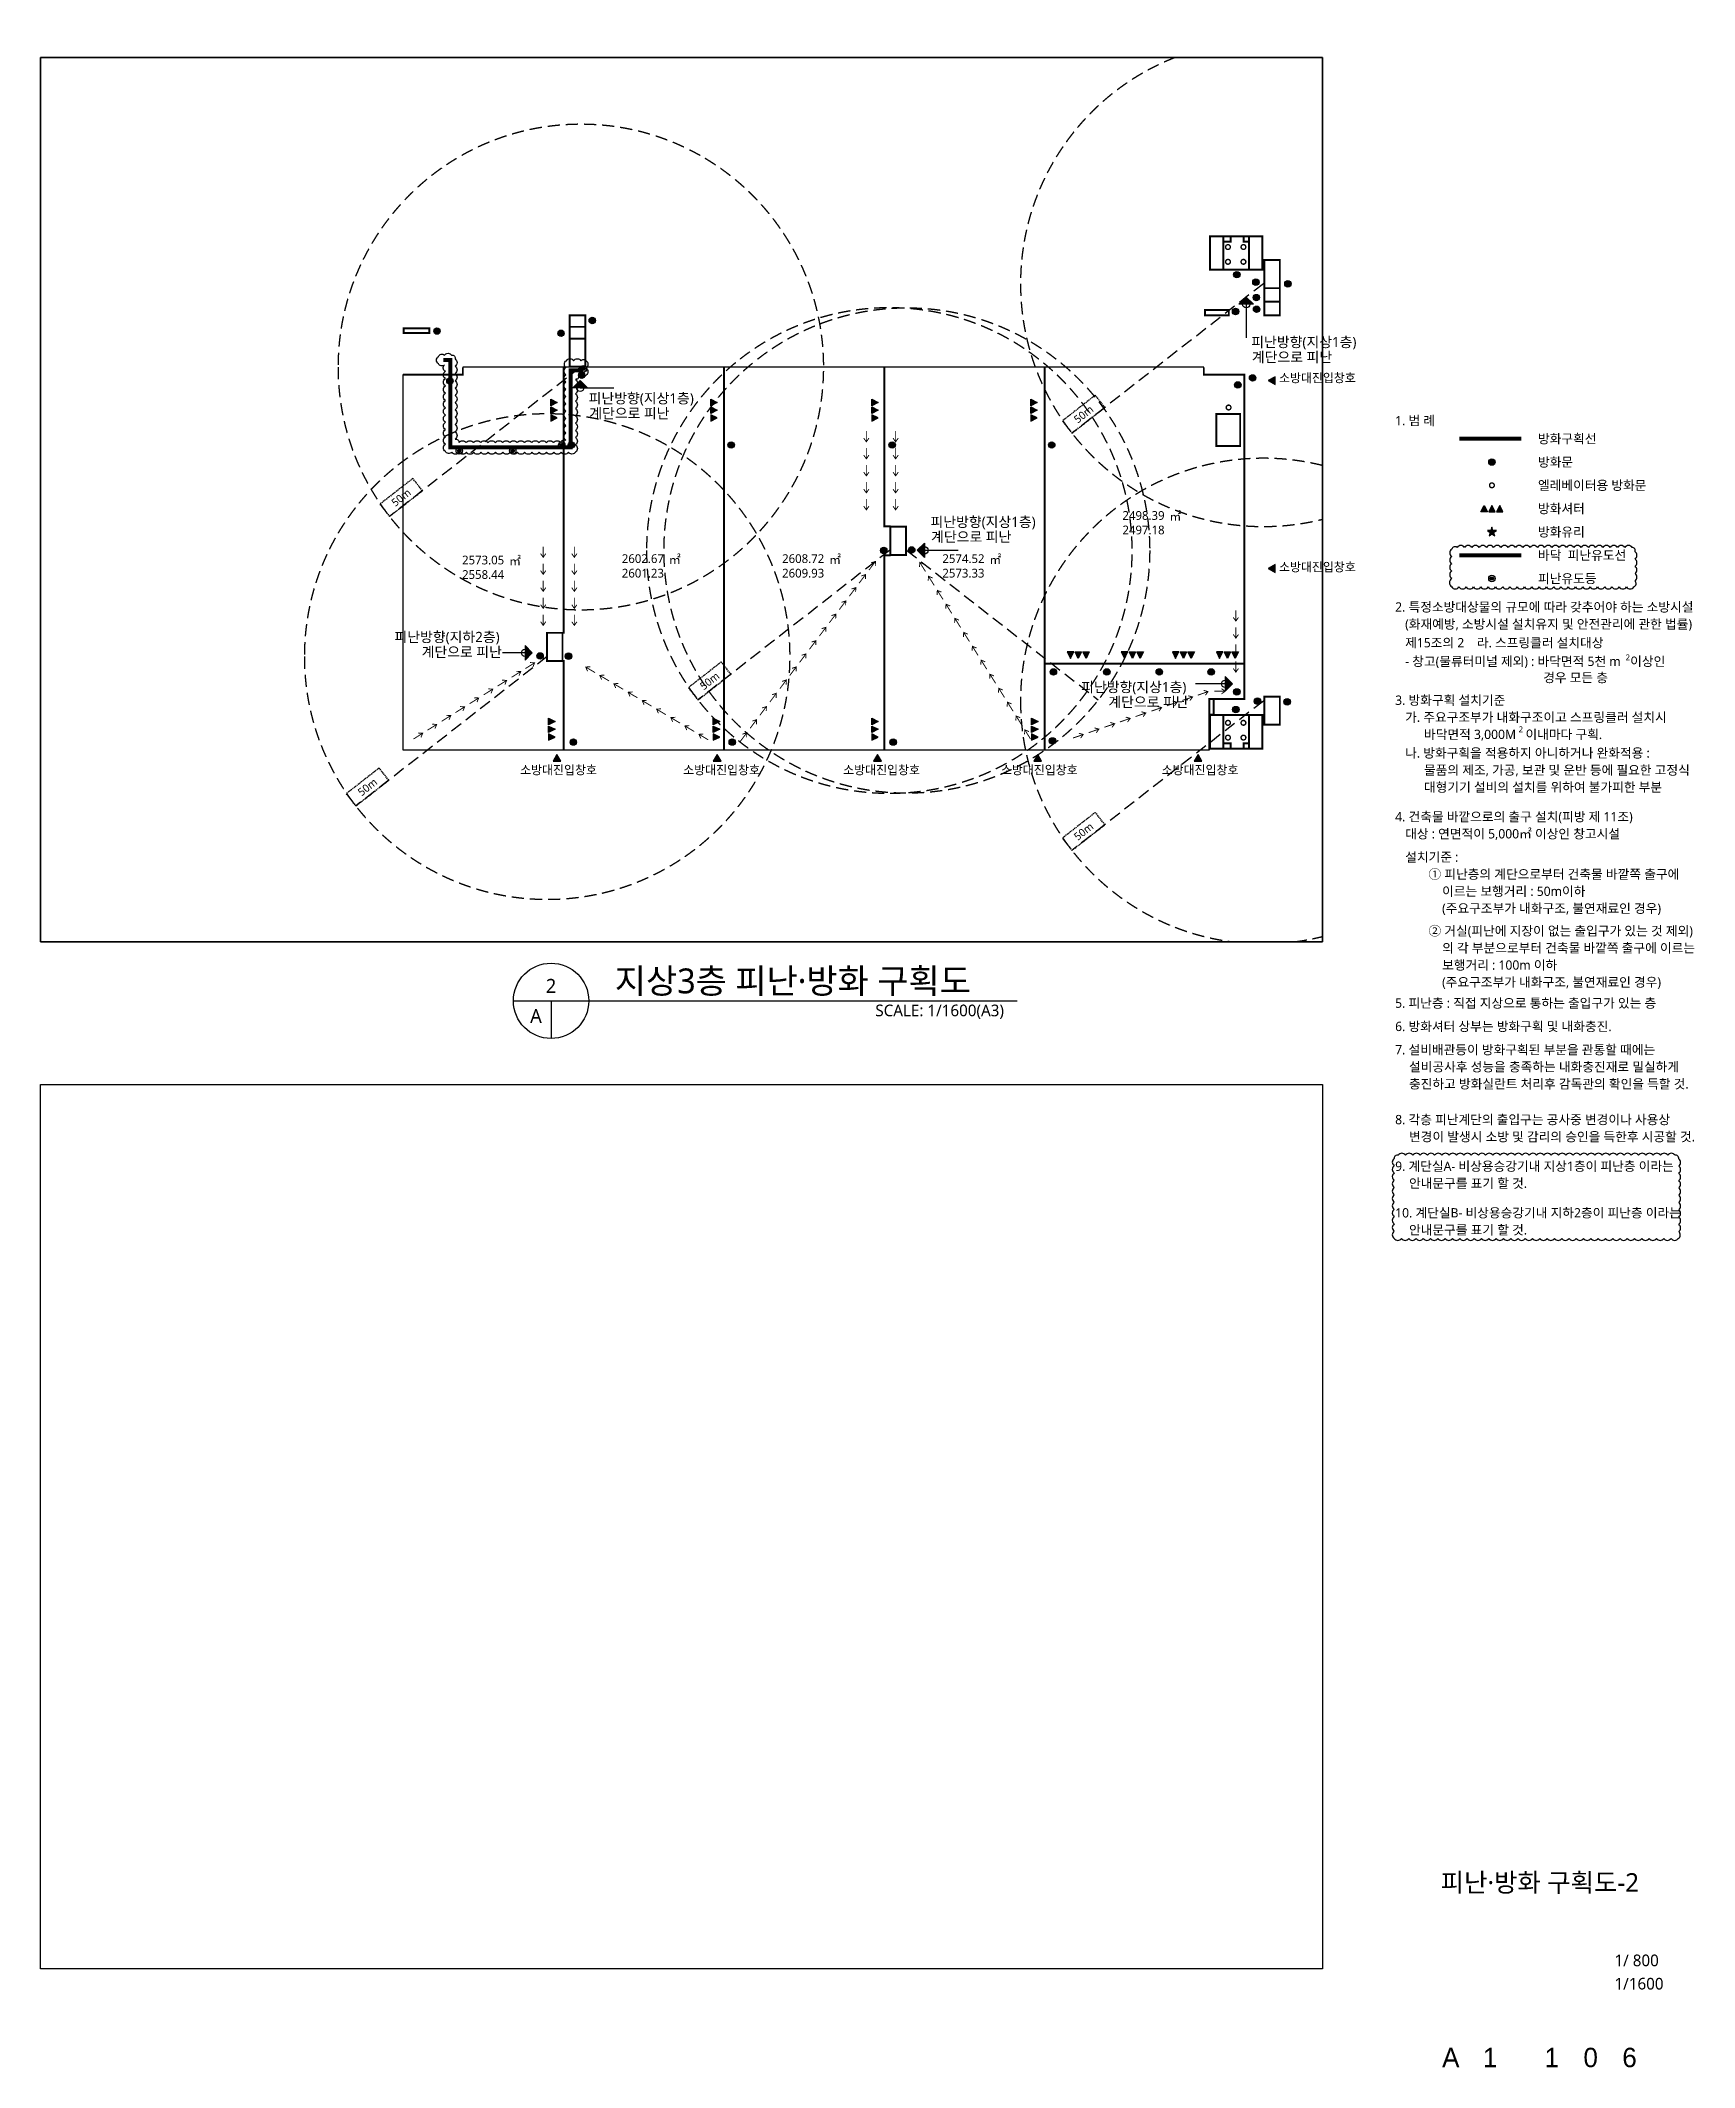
# Model space of a CAD drawing. Header units: millimetres. Extents: x 29268 to 1303829, y 14886 to 432424.
# Drawn here: x 963297 to 1303829, y 14886 to 432424 of the extents above; entities that cross this region are included whole.
import ezdxf
from ezdxf.enums import TextEntityAlignment as Align
from ezdxf.xclip import XClip

# ---------------------------------------------------------------- set-up
doc = ezdxf.new("R2010")
doc.units = ezdxf.units.MM
doc.header["$LTSCALE"] = 1000
doc.linetypes.add('HIDDEN', pattern=[0.375, 0.25, -0.125])
doc.linetypes.add('PHANTOM', pattern=[63.5, 31.75, -6.35, 6.35, -6.35, 6.35, -6.35])
doc.layers.get('DEFPOINTS').update_dxf_attribs({"color": 161})
for name, color, linetype in [('151', 151, 'Continuous'), ('LED', 7, 'Continuous'), ('SASAC 도면명', 2, 'Continuous'), ('SYM', 7, 'Continuous'), ('TEXT', 3, 'Continuous'), ('TEXT(노트)', 7, 'Continuous'), ('TEXT-TITLE', 6, 'Continuous'), ('TEXT-기입', 6, 'Continuous'), ('WORK', 11, 'PHANTOM'), ('방화구획선', 4, 'HIDDEN'), ('방화문', 5, 'Continuous'), ('방화셔터', 6, 'Continuous'), ('방화유리문', 5, 'Continuous'), ('피난동선', 10, 'HIDDEN'), ('피난반경(253)', 253, 'HIDDEN')]:
    doc.layers.add(name, color=color, linetype=linetype)
doc.layers.add('REV', color=1, linetype='Continuous', plot=False)
doc.layers.add('방화면적', color=221, linetype='Continuous', plot=False)
doc.layers.add('SYM(소방-피난관련)', color=7, linetype='Continuous', true_color=0xf53619)
doc.styles.add('CGS', font='cgse', dxfattribs={"bigfont": 'cgs'})
doc.styles.add('나눔바른고딕', font='NanumBarunGothic.ttf')

msp = doc.modelspace()

# ---------------------------------------------------------------- texts
at = {"layer": 'DEFPOINTS', "style": '나눔바른고딕'}
for s, p in [('2497.18', (1190393, 331596)), ('2558.44', (1054422, 322419)), ('2601.23', (1087315, 322704)), ('2609.93', (1120315, 322704)), ('2573.33', (1153315, 322704))]:
    msp.add_text(s, height=1800, dxfattribs=at).set_placement(p, align=Align.MIDDLE)
at = {"layer": 'TEXT', "style": '나눔바른고딕'}
for s, p in [('2', (1068407, 237707)), ('A', (1065304, 231501))]:
    msp.add_text(s, height=2880, dxfattribs=at).set_placement(p, align=Align.MIDDLE)
msp.add_text('지상3층 피난·방화 구획도', height=5120, dxfattribs=at).set_placement((1081527, 236155))
msp.add_text('SCALE: 1/1600(A3)', height=2400, dxfattribs=at).set_placement((1161662, 233828), align=Align.TOP_RIGHT)
at = {"layer": 'TEXT(노트)', "style": '나눔바른고딕'}
for p in [(1212700, 366179), (1076269, 354593), (1146654, 329133), (1041760, 305429), (1183152, 295119)]:
    msp.add_text('계단으로 피난', height=2100, dxfattribs=at).set_placement(p)
for s, p in [('2498.39', (1190393, 334586)), ('㎡', (1196959, 334585)), ('2573.05', (1054422, 325409)), ('㎡', (1060988, 325408)), ('2602.67', (1087315, 325694)), ('㎡', (1093881, 325693)), ('2608.72', (1120315, 325694)), ('㎡', (1126881, 325693)), ('2574.52', (1153315, 325694)), ('㎡', (1159881, 325693))]:
    msp.add_text(s, height=1800, dxfattribs=at).set_placement(p, align=Align.MIDDLE)
at = {"layer": 'TEXT-TITLE', "style": '나눔바른고딕'}
msp.add_text('피난·방화 구획도-2', height=3840, dxfattribs=at).set_placement((1272000, 52985), align=Align.MIDDLE_CENTER)
at = {"layer": 'TEXT-기입', "style": '나눔바른고딕'}
for s, p in [('1/ 800', (1287363, 35023)), ('1/1600', (1287363, 30223))]:
    msp.add_text(s, height=2400, dxfattribs=at).set_placement(p, align=Align.BOTTOM_LEFT)
at = {"layer": 'TEXT-기입', "style": 'CGS'}
for s, p in [('A', (1253662, 16943)), ('1', (1261763, 16943)), ('1', (1274462, 16943)), ('0', (1282462, 16943)), ('6', (1290462, 16943))]:
    msp.add_text(s, height=4000, dxfattribs=at).set_placement(p, align=Align.MIDDLE_CENTER)
at = {"layer": '피난동선', "linetype": 'Continuous', "ltscale": 0.05, "style": '나눔바른고딕'}
for s, height, p in [('피난방향(지상1층)', 2100, (1212574, 370311)), ('소방대진입창호', 1800, (1218290, 362920)), ('피난방향(지상1층)', 2100, (1076144, 358725)), ('피난방향(지상1층)', 2100, (1146529, 333264)), ('소방대진입창호', 1800, (1218290, 323967)), ('피난방향(지하2층)', 2100, (1036160, 309561)), ('피난방향(지상1층)', 2100, (1177552, 299251)), ('소방대진입창호', 1800, (1062042, 282160)), ('소방대진입창호', 1800, (1095612, 282160)), ('소방대진입창호', 1800, (1128555, 282160)), ('소방대진입창호', 1800, (1161027, 282160)), ('소방대진입창호', 1800, (1194126, 282160))]:
    msp.add_text(s, height=height, dxfattribs=at).set_placement(p, align=Align.MIDDLE_LEFT)
at = {"layer": '피난반경(253)', "style": '나눔바른고딕'}
for p in [(1178061, 355453), (1037544, 338303), (1101061, 300503), (1030611, 278653), (1178061, 269503)]:
    msp.add_text('50m', height=1600, rotation=37.98587, dxfattribs=at).set_placement(p, align=Align.MIDDLE_CENTER)

# ---------------------------------------------------------------- blocks, each defined once
blk = doc.blocks.new('A$C67C317E9')
at = {"layer": '피난반경(253)', "linetype": 'HIDDEN', "ltscale": 10}
blk.add_line((0, 0), (-45315, -21131), dxfattribs=at)
blk.add_circle((0, 0), 50000, dxfattribs=at)
blk = doc.blocks.new('sdfdgfdgfhgfh')
at = {"layer": '방화문', "const_width": 288}
for points in [[(273263, 389897, -0.9798041), (274242, 389897, -0.4204369), (273752, 389397, -0.419496), (273263, 389897, -69.4390682)], [(276453, 389897, -0.9798041), (277433, 389897, -0.4204369), (276943, 389397, -0.419496), (276453, 389897, -69.4390682)], [(273263, 386851, -0.9798041), (274242, 386851, -0.4204369), (273752, 386352, -0.419496), (273263, 386851, -69.4390682)], [(276453, 386851, -0.9798041), (277433, 386851, -0.4204369), (276943, 386352, -0.419496), (276453, 386851, -69.4390682)], [(273263, 291886, -0.9798041), (274242, 291886, -0.4204369), (273752, 291387, -0.419496), (273263, 291886, -69.4390682)], [(276453, 291886, -0.9798041), (277433, 291886, -0.4204369), (276943, 291387, -0.419496), (276453, 291886, -69.4390682)], [(273263, 288841, -0.9798041), (274242, 288841, -0.4204369), (273752, 288341, -0.419496), (273263, 288841, -69.4390682)], [(276453, 288841, -0.9798041), (277433, 288841, -0.4204369), (276943, 288341, -0.419496), (276453, 288841, -69.4390682)]]:
    blk.add_lwpolyline(points, format="xyb", dxfattribs=at)
blk = doc.blocks.new('방화문')
at = {"layer": '방화문'}
h = blk.add_hatch(color=256, dxfattribs=at)
edge = h.paths.add_edge_path()
edge.add_arc((0, 0), 250, 0, 360)
blk.add_circle((0, 0), 250, dxfattribs=at)
blk = doc.blocks.new('sdnjfkndfgkfgfh')
at = {"layer": '방화구획선', "ltscale": 5, "const_width": 400}
for points in [[(270036, 392119), (272786, 392119), (272786, 385219), (270036, 385219)], [(272786, 385219), (278086, 385219), (278086, 392119), (272786, 392119)], [(274286, 391019), (272786, 391019), (272786, 392119), (274286, 392119)], [(278086, 391019), (276986, 391019), (276986, 392119), (278086, 392119)], [(278086, 385219), (280836, 385219), (280836, 392119), (278086, 392119)], [(281236, 387219), (284436, 387219), (284436, 381419), (281236, 381419)], [(281236, 381419), (284436, 381419), (284436, 378619), (281236, 378619)], [(138236, 373444), (141436, 373444), (141436, 375819), (138236, 375819)], [(281236, 378619), (284436, 378619), (284436, 375819), (281236, 375819)], [(141436, 371019), (138236, 371019), (138236, 373444), (141436, 373444)], [(138186, 371019), (141436, 371019), (141436, 365219), (138186, 365219)], [(271361, 355519), (276261, 355519), (276261, 348919), (271361, 348919)], [(204236, 332269), (207436, 332269), (207436, 326469), (204236, 326469)], [(133536, 310419), (136736, 310419), (136736, 304619), (133536, 304619)], [(269936, 296769), (270836, 296769), (270836, 293569), (269936, 293569)], [(281236, 297269), (284436, 297269), (284436, 291469), (281236, 291469)], [(270036, 286569), (272786, 286569), (272786, 293469), (270036, 293469)], [(272786, 293469), (278086, 293469), (278086, 286569), (272786, 286569)], [(278086, 293469), (280836, 293469), (280836, 286569), (278086, 286569)], [(274286, 287669), (272786, 287669), (272786, 286569), (274286, 286569)], [(278086, 287669), (276986, 287669), (276986, 286569), (278086, 286569)]]:
    blk.add_lwpolyline(points, close=True, dxfattribs=at)
blk = doc.blocks.new('A$C7CDE0298')
at = {"layer": 'SYM(소방-피난관련)'}
h = blk.add_hatch(color=256, dxfattribs=at)
h.dxf.hatch_style = 1
h.paths.add_polyline_path([(1000, 866), (0, 866), (500, 0)])
blk.add_lwpolyline([(500, 0), (0, 866), (1000, 866), (500, 0)], dxfattribs=at)
blk = doc.blocks.new('방화셔터')
at = {"layer": '방화셔터'}
h = blk.add_hatch(color=4, dxfattribs=at)
h.paths.add_polyline_path([(-600, 0), (-350, -500), (-850, -500)])
h.paths.add_polyline_path([(600, 0), (350, -500), (850, -500)])
h.paths.add_polyline_path([(0, 0), (-250, -500), (250, -500)])
at = {"layer": '방화셔터', "color": 4}
for points in [[(-600, 0), (-350, -500), (-850, -500)], [(0, 0), (-250, -500), (250, -500)], [(600, 0), (350, -500), (850, -500)]]:
    blk.add_lwpolyline(points, close=True, dxfattribs=at)
blk = doc.blocks.new('피난유도등')
at = {"layer": '방화유리문'}
h = blk.add_hatch(color=256, dxfattribs=at)
edge = h.paths.add_edge_path()
edge.add_arc((0, 0), 367, 0, 360)
for radius in [667, 367]:
    blk.add_circle((0, 0), radius, dxfattribs=at)
blk = doc.blocks.new('방화유리문')
at = {"layer": '방화유리문'}
blk.add_hatch(color=256, dxfattribs=at).paths.add_polyline_path([(353, -256), (83, -256), (0, 0), (-83, -256), (-353, -256), (-135, -415), (-218, -671), (0, -512), (218, -671), (135, -415)])
blk.add_lwpolyline([(353, -256), (83, -256), (0, 0), (-83, -256), (-353, -256), (-135, -415), (-218, -671), (0, -512), (218, -671), (135, -415)], close=True, dxfattribs=at)
blk = doc.blocks.new('A$C786F601C')
at = {"layer": 'WORK', "ltscale": 0.1, "const_width": 800}
blk.add_lwpolyline([(14602, -31200), (27353, -31200)], dxfattribs=at)
at = {"layer": '방화구획선', "ltscale": 3, "const_width": 800}
blk.add_lwpolyline([(14602, -7200), (27353, -7200)], dxfattribs=at)
at = {"layer": '방화문', "const_width": 288}
blk.add_lwpolyline([(20838, -16790, -0.9798041), (21818, -16790, -0.4204369), (21328, -17289, -0.419496), (20838, -16790, -69.4390682)], format="xyb", dxfattribs=at)
at = {"layer": '151', "xscale": 2.666666669029812, "yscale": 2.666666669029812, "zscale": 2.666666669029812}
for name, p in [('방화문', (21328, -12000)), ('방화셔터', (21328, -20933)), ('방화유리문', (21328, -25411))]:
    blk.add_blockref(name, p, dxfattribs=at)
at = {"layer": 'SASAC 도면명'}
blk.add_blockref('피난유도등', (21328, -36000), dxfattribs=at)
at = {"layer": 'TEXT', "style": '나눔바른고딕'}
for s, p in [('1. 범 례', (1408, -3460)), ('방화구획선', (30819, -7200)), ('방화문', (30819, -12000)), ('엘레베이터용 방화문', (30819, -16800)), ('방화셔터', (30819, -21600)), ('방화유리', (30819, -26400)), ('바닥  피난유도선', (30819, -31200)), ('피난유도등', (30819, -36000)), ('2. 특정소방대상물의 규모에 따라 갖추어야 하는 소방시설', (1408, -41860)), ('(화재예방, 소방시설 설치유지 및 안전관리에 관한 법률)', (3464, -45380)), ('제15조의 2    라. 스프링클러 설치대상', (3464, -49220)), ('3. 방화구획 설치기준', (1408, -61060)), ('가. 주요구조부가 내화구조이고 스프링클러 설치시', (3464, -64580)), ('나. 방화구획을 적용하지 아니하거나 완화적용 :', (3464, -71940)), ('물품의 제조, 가공, 보관 및 운반 등에 필요한 고정식', (7347, -75460)), ('대형기기 설비의 설치를 위하여 불가피한 부분', (7347, -78980)), ('4. 건축물 바깥으로의 출구 설치(피방 제 11조)', (1408, -85060)), ('대상 : 연면적이 5,000㎡ 이상인 창고시설', (3464, -88580)), ('설치기준 :', (3464, -93380)), ('(주요구조부가 내화구조, 불연재료인 경우)', (11074, -103940)), ('(주요구조부가 내화구조, 불연재료인 경우)', (11074, -119140)), ('6. 방화셔터 상부는 방화구획 및 내화충진.', (1408, -128260)), ('7. 설비배관등이 방화구획된 부분을 관통할 때에는', (1408, -133060)), ('설비공사후 성능을 충족하는 내화충진재로 밀실하게', (4262, -136580)), ('충진하고 방화실란트 처리후 감독관의 확인을 득할 것.', (4262, -140100)), ('8. 각층 피난계단의 출입구는 공사중 변경이나 사용상', (1408, -147460)), ('변경이 발생시 소방 및 감리의 승인을 득한후 시공할 것.', (4262, -150980)), ('9. 계단실A- 비상용승강기내 지상1층이 피난층 이라는', (1408, -157060)), ('안내문구를 표기 할 것.', (4262, -160580)), ('10. 계단실B- 비상용승강기내 지하2층이 피난층 이라는', (1408, -166660)), ('안내문구를 표기 할 것.', (4262, -170180))]:
    blk.add_text(s, height=1920, dxfattribs=at).set_placement(p, align=Align.MIDDLE_LEFT)
at = {"layer": 'TEXT', "color": 4, "style": '나눔바른고딕'}
for s, height, p in [('- 창고(물류터미널 제외) : 바닥면적 5천 m   이상인', 1920, (3464, -53060)), ('2', 1200, (48860, -52252)), ('경우 모든 층', 1920, (31878, -56411)), ('2', 1200, (26841, -67058)), ('바닥면적 3,000M   이내마다 구획.', 1920, (7347, -68100))]:
    blk.add_text(s, height=height, dxfattribs=at).set_placement(p, align=Align.MIDDLE_LEFT)
at = {"layer": 'TEXT', "color": 6, "style": '나눔바른고딕'}
for s, p in [('① 피난층의 계단으로부터 건축물 바깥쪽 출구에', (8264, -96900)), ('이르는 보행거리 : 50m이하', (11074, -100420)), ('② 거실(피난에 지장이 없는 출입구가 있는 것 제외)', (8264, -108580)), ('의 각 부분으로부터 건축물 바깥쪽 출구에 이르는', (11074, -112100)), ('보행거리 : 100m 이하', (11074, -115620))]:
    blk.add_text(s, height=1920, dxfattribs=at).set_placement(p, align=Align.MIDDLE_LEFT)
at = {"layer": 'TEXT', "color": 1, "style": '나눔바른고딕'}
blk.add_text('5. 피난층 : 직접 지상으로 통하는 출입구가 있는 층', height=1920, dxfattribs=at).set_placement((1408, -123460), align=Align.MIDDLE_LEFT)

# ---------------------------------------------------------------- hatches: boundary and pattern name
at = {"layer": '151'}
h = msp.add_hatch(color=256, dxfattribs=at)
h.dxf.hatch_style = 1
h.paths.add_polyline_path([(1213052, 378090), (1210052, 378090), (1211552, 379590)])
h = msp.add_hatch(color=256, dxfattribs=at)
h.dxf.hatch_style = 1
h.paths.add_polyline_path([(1075905, 360876), (1072905, 360876), (1074405, 362376)])
h = msp.add_hatch(color=256, dxfattribs=at)
h.dxf.hatch_style = 1
h.paths.add_polyline_path([(1145300, 328910), (1145300, 325910), (1143800, 327410)])
h = msp.add_hatch(color=256, dxfattribs=at)
h.dxf.hatch_style = 1
h.paths.add_polyline_path([(1063052, 307800), (1063052, 304800), (1064552, 306300)])
h = msp.add_hatch(color=256, dxfattribs=at)
h.dxf.hatch_style = 1
h.paths.add_polyline_path([(1207199, 301416), (1207199, 298416), (1208699, 299916)])

# ---------------------------------------------------------------- linework, layer by layer
msp.add_lwpolyline([(1070965, 304619), (1070765, 304619), (1070765, 310419), (1071015, 310419)])
for points in [[(1213052, 378090), (1210052, 378090), (1211552, 379590)], [(1075905, 360876), (1072905, 360876), (1074405, 362376)], [(1145300, 328910), (1145300, 325910), (1143800, 327410)], [(1063052, 307800), (1063052, 304800), (1064552, 306300)], [(1207199, 301416), (1207199, 298416), (1208699, 299916)]]:
    msp.add_lwpolyline(points, close=True, dxfattribs=at)
at = {"layer": 'DEFPOINTS'}
for points in [[(963297, 428924), (1227225, 428924), (1227225, 246781), (963297, 246781)], [(963297, 217341), (1227225, 217341), (1227225, 35198), (963297, 35198)]]:
    msp.add_lwpolyline(points, close=True, dxfattribs=at)
at = {"layer": 'LED'}
for centre in [(1211552, 378090), (1074405, 360876), (1145300, 327410), (1063052, 306300), (1207199, 299916)]:
    msp.add_circle(centre, 750, dxfattribs=at)
at = {"layer": 'REV'}
for points in [[(1075603, 366476, -0.5205671), (1075603, 364976, -0.5205671), (1075603, 363476, -0.5205671), (1074103, 363476, -0.5205671), (1073453, 362626, -0.5205671), (1073453, 361126, -0.5205671), (1073453, 359626, -0.5205671), (1073453, 358126, -0.5205671), (1073453, 356626, -0.5205671), (1073453, 355126, -0.5205671), (1073453, 353626, -0.5205671), (1073453, 352126, -0.5205671), (1073453, 350626, -0.5205671), (1073453, 349126, -0.5205671), (1073453, 347626, -0.5205671), (1071974, 347605, -0.5205671), (1070474, 347605, -0.5205671), (1068974, 347605, -0.5205671), (1067474, 347605, -0.5205671), (1065974, 347605, -0.5205671), (1064474, 347605, -0.5205671), (1062974, 347605, -0.5205671), (1061474, 347605, -0.5205671), (1059974, 347605, -0.5205671), (1058474, 347605, -0.5205671), (1056974, 347605, -0.5205671), (1055474, 347605, -0.5205671), (1053974, 347605, -0.5205671), (1052474, 347605, -0.5205671), (1050974, 347605, -0.5205671), (1049474, 347605, -0.5205671), (1047974, 347605, -0.5205671), (1046652, 347783, -0.5205671), (1046652, 349283, -0.5205671), (1046652, 350783, -0.5205671), (1046652, 352283, -0.5205671), (1046652, 353783, -0.5205671), (1046652, 355283, -0.5205671), (1046652, 356783, -0.5205671), (1046652, 358283, -0.5205671), (1046652, 359783, -0.5205671), (1046652, 361283, -0.5205671), (1046652, 362783, -0.5205671), (1046652, 364283, -0.5205671), (1046485, 365616, -0.5205671), (1045213, 365844, -0.5205671), (1045213, 367344, -0.5205671), (1046441, 367616, -0.5205671), (1047941, 367616, -0.5205671), (1048652, 366828, -0.5205671), (1048652, 365328, -0.5205671), (1048652, 363828, -0.5205671), (1048652, 362328, -0.5205671), (1048652, 360828, -0.5205671), (1048652, 359328, -0.5205671), (1048652, 357828, -0.5205671), (1048652, 356328, -0.5205671), (1048652, 354828, -0.5205671), (1048652, 353328, -0.5205671), (1048652, 351828, -0.5205671), (1048652, 350328, -0.5205671), (1049429, 349605, -0.5205671), (1050929, 349605, -0.5205671), (1052429, 349605, -0.5205671), (1053929, 349605, -0.5205671), (1055429, 349605, -0.5205671), (1056929, 349605, -0.5205671), (1058429, 349605, -0.5205671), (1059929, 349605, -0.5205671), (1061429, 349605, -0.5205671), (1062929, 349605, -0.5205671), (1064429, 349605, -0.5205671), (1065929, 349605, -0.5205671), (1067429, 349605, -0.5205671), (1068929, 349605, -0.5205671), (1070429, 349605, -0.5205671), (1071453, 350081, -0.5205671), (1071453, 351581, -0.5205671), (1071453, 353081, -0.5205671), (1071453, 354581, -0.5205671), (1071453, 356081, -0.5205671), (1071453, 357581, -0.5205671), (1071453, 359081, -0.5205671), (1071453, 360581, -0.5205671), (1071453, 362081, -0.5205671), (1071453, 363581, -0.5205671), (1071453, 365081, -0.5205671), (1071558, 366476, -0.5205671), (1073058, 366476, -0.5205671), (1074558, 366476, -0.5205671)], [(1253851, 319865, 0.5205671), (1255351, 319865, 0.5205671), (1256851, 319865, 0.5205671), (1258351, 319865, 0.5205671), (1259851, 319865, 0.5205671), (1261351, 319865, 0.5205671), (1262851, 319865, 0.5205671), (1264351, 319865, 0.5205671), (1265851, 319865, 0.5205671), (1267351, 319865, 0.5205671), (1268851, 319865, 0.5205671), (1270351, 319865, 0.5205671), (1271851, 319865, 0.5205671), (1273351, 319865, 0.5205671), (1274851, 319865, 0.5205671), (1276351, 319865, 0.5205671), (1277851, 319865, 0.5205671), (1279351, 319865, 0.5205671), (1280851, 319865, 0.5205671), (1282351, 319865, 0.5205671), (1283851, 319865, 0.5205671), (1285351, 319865, 0.5205671), (1286851, 319865, 0.5205671), (1288351, 319865, 0.5205671), (1289851, 319865, 0.5205671), (1291351, 319865, 0.5205671), (1291595, 321121, 0.5205671), (1291595, 322621, 0.5205671), (1291595, 324121, 0.5205671), (1291595, 325621, 0.5205671), (1291595, 327121, 0.5205671), (1290987, 328013, 0.5205671), (1289487, 328013, 0.5205671), (1287987, 328013, 0.5205671), (1286487, 328013, 0.5205671), (1284987, 328013, 0.5205671), (1283487, 328013, 0.5205671), (1281987, 328013, 0.5205671), (1280487, 328013, 0.5205671), (1278987, 328013, 0.5205671), (1277487, 328013, 0.5205671), (1275987, 328013, 0.5205671), (1274487, 328013, 0.5205671), (1272987, 328013, 0.5205671), (1271487, 328013, 0.5205671), (1269987, 328013, 0.5205671), (1268487, 328013, 0.5205671), (1266987, 328013, 0.5205671), (1265487, 328013, 0.5205671), (1263987, 328013, 0.5205671), (1262487, 328013, 0.5205671), (1260987, 328013, 0.5205671), (1259487, 328013, 0.5205671), (1257987, 328013, 0.5205671), (1256487, 328013, 0.5205671), (1254987, 328013, 0.5205671), (1253851, 327650, 0.5205671), (1253851, 326150, 0.5205671), (1253851, 324650, 0.5205671), (1253851, 323150, 0.5205671), (1253851, 321650, 0.5205671)], [(1242003, 185654, 0.5205671), (1243503, 185654, 0.5205671), (1245003, 185654, 0.5205671), (1246503, 185654, 0.5205671), (1248003, 185654, 0.5205671), (1249503, 185654, 0.5205671), (1251003, 185654, 0.5205671), (1252503, 185654, 0.5205671), (1254003, 185654, 0.5205671), (1255503, 185654, 0.5205671), (1257003, 185654, 0.5205671), (1258503, 185654, 0.5205671), (1260003, 185654, 0.5205671), (1261503, 185654, 0.5205671), (1263003, 185654, 0.5205671), (1264503, 185654, 0.5205671), (1266003, 185654, 0.5205671), (1267503, 185654, 0.5205671), (1269003, 185654, 0.5205671), (1270503, 185654, 0.5205671), (1272003, 185654, 0.5205671), (1273503, 185654, 0.5205671), (1275003, 185654, 0.5205671), (1276503, 185654, 0.5205671), (1278003, 185654, 0.5205671), (1279503, 185654, 0.5205671), (1281003, 185654, 0.5205671), (1282503, 185654, 0.5205671), (1284003, 185654, 0.5205671), (1285503, 185654, 0.5205671), (1287003, 185654, 0.5205671), (1288503, 185654, 0.5205671), (1290003, 185654, 0.5205671), (1291503, 185654, 0.5205671), (1293003, 185654, 0.5205671), (1294503, 185654, 0.5205671), (1296003, 185654, 0.5205671), (1297503, 185654, 0.5205671), (1299003, 185654, 0.5205671), (1300503, 185654, 0.5205671), (1300588, 187069, 0.5205671), (1300588, 188569, 0.5205671), (1300588, 190069, 0.5205671), (1300588, 191569, 0.5205671), (1300588, 193069, 0.5205671), (1300588, 194569, 0.5205671), (1300588, 196069, 0.5205671), (1300588, 197569, 0.5205671), (1300588, 199069, 0.5205671), (1300588, 200569, 0.5205671), (1300588, 202069, 0.5205671), (1299833, 202814, 0.5205671), (1298333, 202814, 0.5205671), (1296833, 202814, 0.5205671), (1295333, 202814, 0.5205671), (1293833, 202814, 0.5205671), (1292333, 202814, 0.5205671), (1290833, 202814, 0.5205671), (1289333, 202814, 0.5205671), (1287833, 202814, 0.5205671), (1286333, 202814, 0.5205671), (1284833, 202814, 0.5205671), (1283333, 202814, 0.5205671), (1281833, 202814, 0.5205671), (1280333, 202814, 0.5205671), (1278833, 202814, 0.5205671), (1277333, 202814, 0.5205671), (1275833, 202814, 0.5205671), (1274333, 202814, 0.5205671), (1272833, 202814, 0.5205671), (1271333, 202814, 0.5205671), (1269833, 202814, 0.5205671), (1268333, 202814, 0.5205671), (1266833, 202814, 0.5205671), (1265333, 202814, 0.5205671), (1263833, 202814, 0.5205671), (1262333, 202814, 0.5205671), (1260833, 202814, 0.5205671), (1259333, 202814, 0.5205671), (1257833, 202814, 0.5205671), (1256333, 202814, 0.5205671), (1254833, 202814, 0.5205671), (1253333, 202814, 0.5205671), (1251833, 202814, 0.5205671), (1250333, 202814, 0.5205671), (1248833, 202814, 0.5205671), (1247333, 202814, 0.5205671), (1245833, 202814, 0.5205671), (1244333, 202814, 0.5205671), (1242833, 202814, 0.5205671), (1242003, 202144, 0.5205671), (1242003, 200644, 0.5205671), (1242003, 199144, 0.5205671), (1242003, 197644, 0.5205671), (1242003, 196144, 0.5205671), (1242003, 194644, 0.5205671), (1242003, 193144, 0.5205671), (1242003, 191644, 0.5205671), (1242003, 190144, 0.5205671), (1242003, 188644, 0.5205671), (1242003, 187144, 0.5205671)]]:
    msp.add_lwpolyline(points, format="xyb", close=True, dxfattribs=at)
at = {"layer": 'SYM'}
for p, q in [((1060650, 234604), (1164376, 234604)), ((1068407, 234604), (1068407, 226846))]:
    msp.add_line(p, q, dxfattribs=at)
msp.add_circle((1068407, 234604), 7758, dxfattribs=at)
at = {"layer": 'TEXT(노트)'}
for points in [[(1211552, 378090), (1211552, 371162)], [(1074405, 360876), (1081333, 360876)], [(1145300, 327410), (1152228, 327410)], [(1063052, 306300), (1058405, 306300)], [(1207199, 299916), (1201081, 299916)]]:
    msp.add_lwpolyline(points, dxfattribs=at)
at = {"layer": 'WORK', "ltscale": 0.1, "const_width": 800}
msp.add_lwpolyline([(1046213, 366616), (1047652, 366616), (1047652, 348605), (1072453, 348605), (1072453, 364476), (1074603, 364476), (1074603, 365019)], dxfattribs=at)
at = {"layer": '방화구획선', "ltscale": 5, "const_width": 400}
for points in [[(1207965, 375819), (1203065, 375819), (1203065, 376919), (1207965, 376919)], [(1038065, 373119), (1043335, 373119), (1043335, 372169), (1038065, 372169)]]:
    msp.add_lwpolyline(points, close=True, dxfattribs=at)
for points in [[(1037915, 363569), (1050240, 363569), (1050240, 365069)], [(1071015, 286281), (1071015, 304619), (1070765, 304619), (1070765, 310419), (1071015, 310419), (1071015, 365106)], [(1104015, 286281), (1104015, 365106)], [(1170015, 286281), (1170015, 365106)], [(1202815, 365069), (1202815, 363569), (1211140, 363569), (1211140, 296769), (1203965, 296769), (1203965, 286369)], [(1170015, 304044), (1211140, 304044)]]:
    msp.add_lwpolyline(points, dxfattribs=at)
at = {"layer": '방화구획선', "ltscale": 5}
for points in [[(1138065, 332369, 400, 400, 0), (1137015, 332369, 400, 400, 0), (1137015, 365106, 0, 0, 0)], [(1137015, 286281, 400, 400, 0), (1137015, 326369, 400, 400, 0), (1138065, 326369, 0, 0, 0)]]:
    msp.add_lwpolyline(points, format="xyseb", dxfattribs=at)
at = {"layer": '방화면적'}
for points in [[(1071015, 365106), (1050240, 365106), (1050240, 363569), (1037877, 363569), (1037877, 286281), (1071015, 286281), (1071015, 304619), (1067565, 304619), (1067565, 310419), (1071015, 310419)], [(1071015, 304619), (1071015, 286281), (1104015, 286281), (1104015, 365106), (1071015, 365106), (1071015, 310419), (1070765, 310419), (1070765, 304619)], [(1137015, 326369), (1138265, 326369), (1138265, 332369), (1137015, 332369), (1137015, 365106), (1104015, 365106), (1104015, 286281), (1137015, 286281)], [(1137015, 326369), (1137015, 286281), (1170015, 286281), (1170015, 365106), (1137015, 365106), (1137015, 332369), (1141465, 332369), (1141465, 326369)], [(1211140, 363569), (1202815, 363569), (1202815, 365106), (1170015, 365106), (1170015, 304044), (1211140, 304044)], [(1203965, 296769), (1211140, 296769), (1211140, 304044), (1170015, 304044), (1170015, 286281), (1203965, 286281)]]:
    msp.add_lwpolyline(points, close=True, dxfattribs=at)
at = {"layer": '방화문', "const_width": 288}
msp.add_lwpolyline([(1207416, 356839, -0.9798041), (1208395, 356839, -0.4204369), (1207905, 356340, -0.419496), (1207416, 356839, -69.4390682)], format="xyb", dxfattribs=at)
at = {"layer": '피난동선', "linetype": 'Continuous', "ltscale": 0.05, "const_width": 188}
for points in [[(1133327, 351983), (1133327, 349755)], [(1139357, 351983), (1139357, 349755)], [(1133862, 350518), (1133327, 349755), (1132791, 350518)], [(1133862, 347013), (1133327, 346250), (1132791, 347013)], [(1133327, 348478), (1133327, 346250)], [(1138821, 350518), (1139357, 349755), (1139892, 350518)], [(1138821, 347013), (1139357, 346250), (1139892, 347013)], [(1139357, 348478), (1139357, 346250)], [(1133862, 343507), (1133327, 342745), (1132791, 343507)], [(1133327, 344972), (1133327, 342745)], [(1138821, 343507), (1139357, 342745), (1139892, 343507)], [(1139357, 344972), (1139357, 342745)], [(1133862, 340002), (1133327, 339239), (1132791, 340002)], [(1133327, 341467), (1133327, 339239)], [(1138821, 340002), (1139357, 339239), (1139892, 340002)], [(1139357, 341467), (1139357, 339239)], [(1133862, 336497), (1133327, 335734), (1132791, 336497)], [(1133327, 337962), (1133327, 335734)], [(1138821, 336497), (1139357, 335734), (1139892, 336497)], [(1139357, 337962), (1139357, 335734)], [(1066258, 326730), (1066794, 325967), (1067330, 326730)], [(1066794, 328195), (1066794, 325967)], [(1073738, 326730), (1073202, 325967), (1072666, 326730)], [(1073202, 328195), (1073202, 325967)], [(1066258, 323224), (1066794, 322462), (1067330, 323224)], [(1066794, 324689), (1066794, 322462)], [(1073738, 323224), (1073202, 322462), (1072666, 323224)], [(1073202, 324689), (1073202, 322462)], [(1131839, 320642), (1133176, 322423)], [(1132290, 322135), (1133176, 322423), (1133147, 321491)], [(1133861, 323335), (1135199, 325117)], [(1134313, 324828), (1135199, 325117), (1135169, 324185)], [(1145185, 324564), (1144326, 324925), (1144277, 323995)], [(1145509, 323038), (1144326, 324925)], [(1146974, 321710), (1146115, 322071), (1146066, 321141)], [(1147298, 320184), (1146115, 322071)], [(1066258, 319719), (1066794, 318957), (1067330, 319719)], [(1066794, 321184), (1066794, 318957)], [(1066794, 317679), (1066794, 315451)], [(1073738, 319719), (1073202, 318957), (1072666, 319719)], [(1073202, 321184), (1073202, 318957)], [(1073202, 317679), (1073202, 315451)], [(1129816, 317948), (1131154, 319729)], [(1130267, 319441), (1131154, 319729), (1131124, 318798)], [(1148799, 318799), (1147940, 319161), (1147891, 318230)], [(1149123, 317273), (1147940, 319161)], [(1066258, 316214), (1066794, 315451), (1067330, 316214)], [(1066794, 314173), (1066794, 311946)], [(1073738, 316214), (1073202, 315451), (1072666, 316214)], [(1073202, 314173), (1073202, 311946)], [(1125704, 312472), (1127042, 314253)], [(1126155, 313965), (1127042, 314253), (1127012, 313321)], [(1127753, 315201), (1129091, 316982)], [(1128205, 316694), (1129091, 316982), (1129061, 316051)], [(1150588, 315945), (1149729, 316306), (1149680, 315376)], [(1150912, 314419), (1149729, 316306)], [(1152412, 313034), (1151553, 313396), (1151504, 312465)], [(1152736, 311509), (1151553, 313396)], [(1208876, 313594), (1209412, 312831), (1209948, 313594)], [(1209412, 315058), (1209412, 312831)], [(1066258, 312709), (1066794, 311946), (1067330, 312709)], [(1073738, 312709), (1073202, 311946), (1072666, 312709)], [(1123681, 309778), (1125019, 311559)], [(1124133, 311271), (1125019, 311559), (1124990, 310628)], [(1154225, 310143), (1153366, 310504), (1153317, 309574)], [(1154549, 308617), (1153366, 310504)], [(1208876, 310088), (1209412, 309326), (1209948, 310088)], [(1209412, 311553), (1209412, 309326)], [(1119570, 304302), (1120907, 306083)], [(1120021, 305795), (1120907, 306083), (1120878, 305151)], [(1121619, 307031), (1122956, 308812)], [(1122070, 308524), (1122956, 308812), (1122927, 307881)], [(1156014, 307288), (1155155, 307650), (1155106, 306719)], [(1156338, 305763), (1155155, 307650)], [(1157803, 304434), (1156944, 304796), (1156895, 303865)], [(1158127, 302908), (1156944, 304796)], [(1208876, 306583), (1209412, 305820), (1209948, 306583)], [(1209412, 308048), (1209412, 305820)], [(1057381, 299429), (1059266, 300616)], [(1058335, 300663), (1059266, 300616), (1058906, 299756)], [(1060288, 301259), (1062173, 302446)], [(1061242, 302493), (1062173, 302446), (1061813, 301586)], [(1063139, 303054), (1065024, 304241)], [(1064093, 304288), (1065024, 304241), (1064664, 303381)], [(1076473, 303434), (1075544, 303363), (1075926, 302513)], [(1077459, 302225), (1075544, 303363)], [(1079369, 301713), (1078440, 301642), (1078821, 300792)], [(1080355, 300504), (1078440, 301642)], [(1115524, 298914), (1116862, 300695)], [(1115975, 300407), (1116862, 300695), (1116832, 299764)], [(1117547, 301608), (1118884, 303389)], [(1117998, 303101), (1118884, 303389), (1118855, 302458)], [(1159628, 301524), (1158769, 301885), (1158720, 300955)], [(1159952, 299998), (1158769, 301885)], [(1208876, 303078), (1209412, 302315), (1209948, 303078)], [(1209412, 304543), (1209412, 302315)], [(1051623, 295805), (1053508, 296991)], [(1052578, 297038), (1053508, 296991), (1053148, 296132)], [(1054530, 297635), (1056415, 298821)], [(1055485, 298868), (1056415, 298821), (1056055, 297962)], [(1082265, 299992), (1081336, 299921), (1081717, 299071)], [(1083250, 298783), (1081336, 299921)], [(1085218, 298238), (1084289, 298167), (1084671, 297317)], [(1086204, 297029), (1084289, 298167)], [(1088114, 296517), (1087185, 296446), (1087566, 295596)], [(1089100, 295308), (1087185, 296446)], [(1113462, 296167), (1114799, 297948)], [(1113913, 297660), (1114799, 297948), (1114770, 297017)], [(1161440, 298632), (1160582, 298993), (1160533, 298063)], [(1161765, 297106), (1160582, 298993)], [(1196413, 296367), (1197308, 296109), (1196761, 295354)], [(1198387, 296479), (1200494, 297203)], [(1199598, 297462), (1200494, 297203), (1199947, 296449)], [(1201573, 297574), (1203679, 298298)], [(1202784, 298557), (1203679, 298298), (1203132, 297544)], [(1204990, 298383), (1207217, 298383)], [(1206455, 298919), (1207217, 298383), (1206455, 297847)], [(1045884, 292192), (1047769, 293378)], [(1046839, 293426), (1047769, 293378), (1047409, 292519)], [(1048735, 293986), (1050620, 295173)], [(1049689, 295220), (1050620, 295173), (1050260, 294313)], [(1091067, 294762), (1090138, 294691), (1090520, 293841)], [(1092053, 293553), (1090138, 294691)], [(1094001, 293019), (1093072, 292948), (1093454, 292098)], [(1094987, 291810), (1093072, 292948)], [(1109390, 290744), (1110727, 292525)], [(1109841, 292237), (1110727, 292525), (1110698, 291594)], [(1111412, 293438), (1112750, 295219)], [(1111864, 294931), (1112750, 295219), (1112720, 294288)], [(1163230, 295778), (1162371, 296139), (1162322, 295209)], [(1163554, 294252), (1162371, 296139)], [(1165019, 292923), (1164160, 293285), (1164111, 292354)], [(1165343, 291398), (1164160, 293285)], [(1185539, 292064), (1187646, 292788)], [(1186751, 293047), (1187646, 292788), (1187099, 292033)], [(1188767, 293173), (1190874, 293897)], [(1189978, 294156), (1190874, 293897), (1190327, 293143)], [(1192016, 294290), (1194122, 295014)], [(1193227, 295272), (1194122, 295014), (1193575, 294259)], [(1195201, 295385), (1197308, 296109)], [(1040089, 288543), (1041974, 289730)], [(1041043, 289777), (1041974, 289730), (1041614, 288870)], [(1042977, 290362), (1044862, 291548)], [(1043931, 291595), (1044862, 291548), (1044502, 290689)], [(1096897, 291298), (1095968, 291227), (1096350, 290377)], [(1097883, 290089), (1095968, 291227)], [(1099793, 289577), (1098864, 289506), (1099246, 288656)], [(1100779, 288368), (1098864, 289506)], [(1107367, 288050), (1108705, 289832)], [(1107818, 289543), (1108705, 289832), (1108675, 288900)], [(1166808, 290069), (1165949, 290431), (1165900, 289500)], [(1167132, 288543), (1165949, 290431)], [(1175877, 288743), (1177984, 289467)], [(1177089, 289726), (1177984, 289467), (1177437, 288713)], [(1179105, 289853), (1181212, 290577)], [(1180316, 290835), (1181212, 290577), (1180665, 289822)], [(1182354, 290969), (1184460, 291693)], [(1183565, 291952), (1184460, 291693), (1183913, 290939)]]:
    msp.add_lwpolyline(points, dxfattribs=at)
at = {"layer": '피난반경(253)'}
for points in [[(1173687, 354068), (1175657, 351546), (1182435, 356838), (1180465, 359361)], [(1033170, 336918), (1035139, 334396), (1041917, 339688), (1039948, 342211)], [(1096687, 299118), (1098657, 296596), (1105435, 301888), (1103465, 304411)], [(1026237, 277268), (1028207, 274746), (1034985, 280038), (1033015, 282561)], [(1173687, 268118), (1175657, 265596), (1182435, 270888), (1180465, 273411)]]:
    msp.add_lwpolyline(points, close=True, dxfattribs=at)

# ---------------------------------------------------------------- block references
at = {"xscale": -1, "rotation": 242.9858682363134}
for p in [(1074547, 365169), (1138065, 327369), (1067615, 305519)]:
    msp.add_blockref('A$C67C317E9', p, dxfattribs=at)
ref = msp.add_blockref('A$C67C317E9', (1215065, 296369), dxfattribs=dict(xscale=-1, rotation=242.9858682363134))
XClip(ref).set_block_clipping_path([(-158532.6306378669, -201775.3072290731), (-38654.0257425415, 33356.3144842564), (123616.0450269033, -49374.8365126236), (3737.4401315779, -284506.4582259532)])
ref = msp.add_blockref('A$C67C317E9', (1215065, 382319), dxfattribs=dict(xscale=-1, rotation=242.9858682363134))
XClip(ref).set_block_clipping_path([(-235105.0148239837, -162735.9363318147), (-115226.4099286583, 72395.6853815148), (47043.6608407865, -10335.4656153652), (-72834.9440545388, -245467.0873286948)])
at = {"rotation": 117.0141317636866}
msp.add_blockref('A$C67C317E9', (1141665, 327369), dxfattribs=at)
for name, p in [('sdnjfkndfgkfgfh', (934029, 0)), ('sdfdgfdgfhgfh', (934029, 0)), ('A$C786F601C', (1240800, 357600))]:
    msp.add_blockref(name, p)
at = {"xscale": -1.6, "yscale": 1.6, "zscale": 1.6}
for p, rotation in [((1216094, 361569), 270), ((1216094, 322869), 270), ((1068815, 285340), 180), ((1101815, 285340), 180), ((1134815, 285340), 180), ((1167815, 285340), 180), ((1200815, 285340), 180)]:
    msp.add_blockref('A$C7CDE0298', p, dxfattribs=dict(at, rotation=rotation))
at = {"layer": '151', "xscale": 2.666666669029812, "yscale": 2.666666669029812, "zscale": 2.666666669029812}
for p in [(1209621, 384194), (1213535, 382658), (1213623, 379472), (1220124, 382319), (1209355, 376608), (1213686, 377064), (1044922, 372582), (1070456, 372117), (1076901, 374741), (1074711, 363473), (1212860, 362918), (1047582, 362288), (1209808, 361481), (1072618, 349109), (1105480, 349109), (1138653, 349109), (1171488, 349109), (1136901, 327387), (1142661, 327485), (1066146, 305652), (1071993, 305593), (1171835, 302357), (1182834, 302357), (1193646, 302357), (1204338, 302357), (1209621, 298244), (1213865, 296349), (1219958, 296203), (1209392, 294605), (1072996, 287908), (1105723, 287908), (1138862, 287908), (1171649, 288150)]:
    msp.add_blockref('방화문', p, dxfattribs=at)
at = {"layer": '151', "xscale": -2.666666669029812, "yscale": 2.666666669029812, "zscale": 2.666666669029812}
for p, rotation in [((1069670, 356273), 270), ((1102609, 356273), 270), ((1135781, 356273), 270), ((1168513, 356273), 270), ((1176963, 305147), 180), ((1188093, 305147), 180), ((1198600, 305147), 180), ((1207662, 305147), 180), ((1069241, 290540), 270), ((1103153, 290540), 270), ((1135786, 290540), 270), ((1168693, 290540), 270)]:
    msp.add_blockref('방화셔터', p, dxfattribs=dict(at, rotation=rotation))
at = {"layer": 'SASAC 도면명'}
for p in [(1075073, 364787), (1049515, 347919), (1060515, 347894), (1070609, 349114)]:
    msp.add_blockref('피난유도등', p, dxfattribs=at)

msp.set_redraw_order([(e.dxf.handle, doc.entitydb.next_handle()) for e in msp.query("TEXT MTEXT ATTDEF DIMENSION ARC_DIMENSION")])  # texts and dimensions are drawn at this point

doc.saveas('drawing.dxf')
